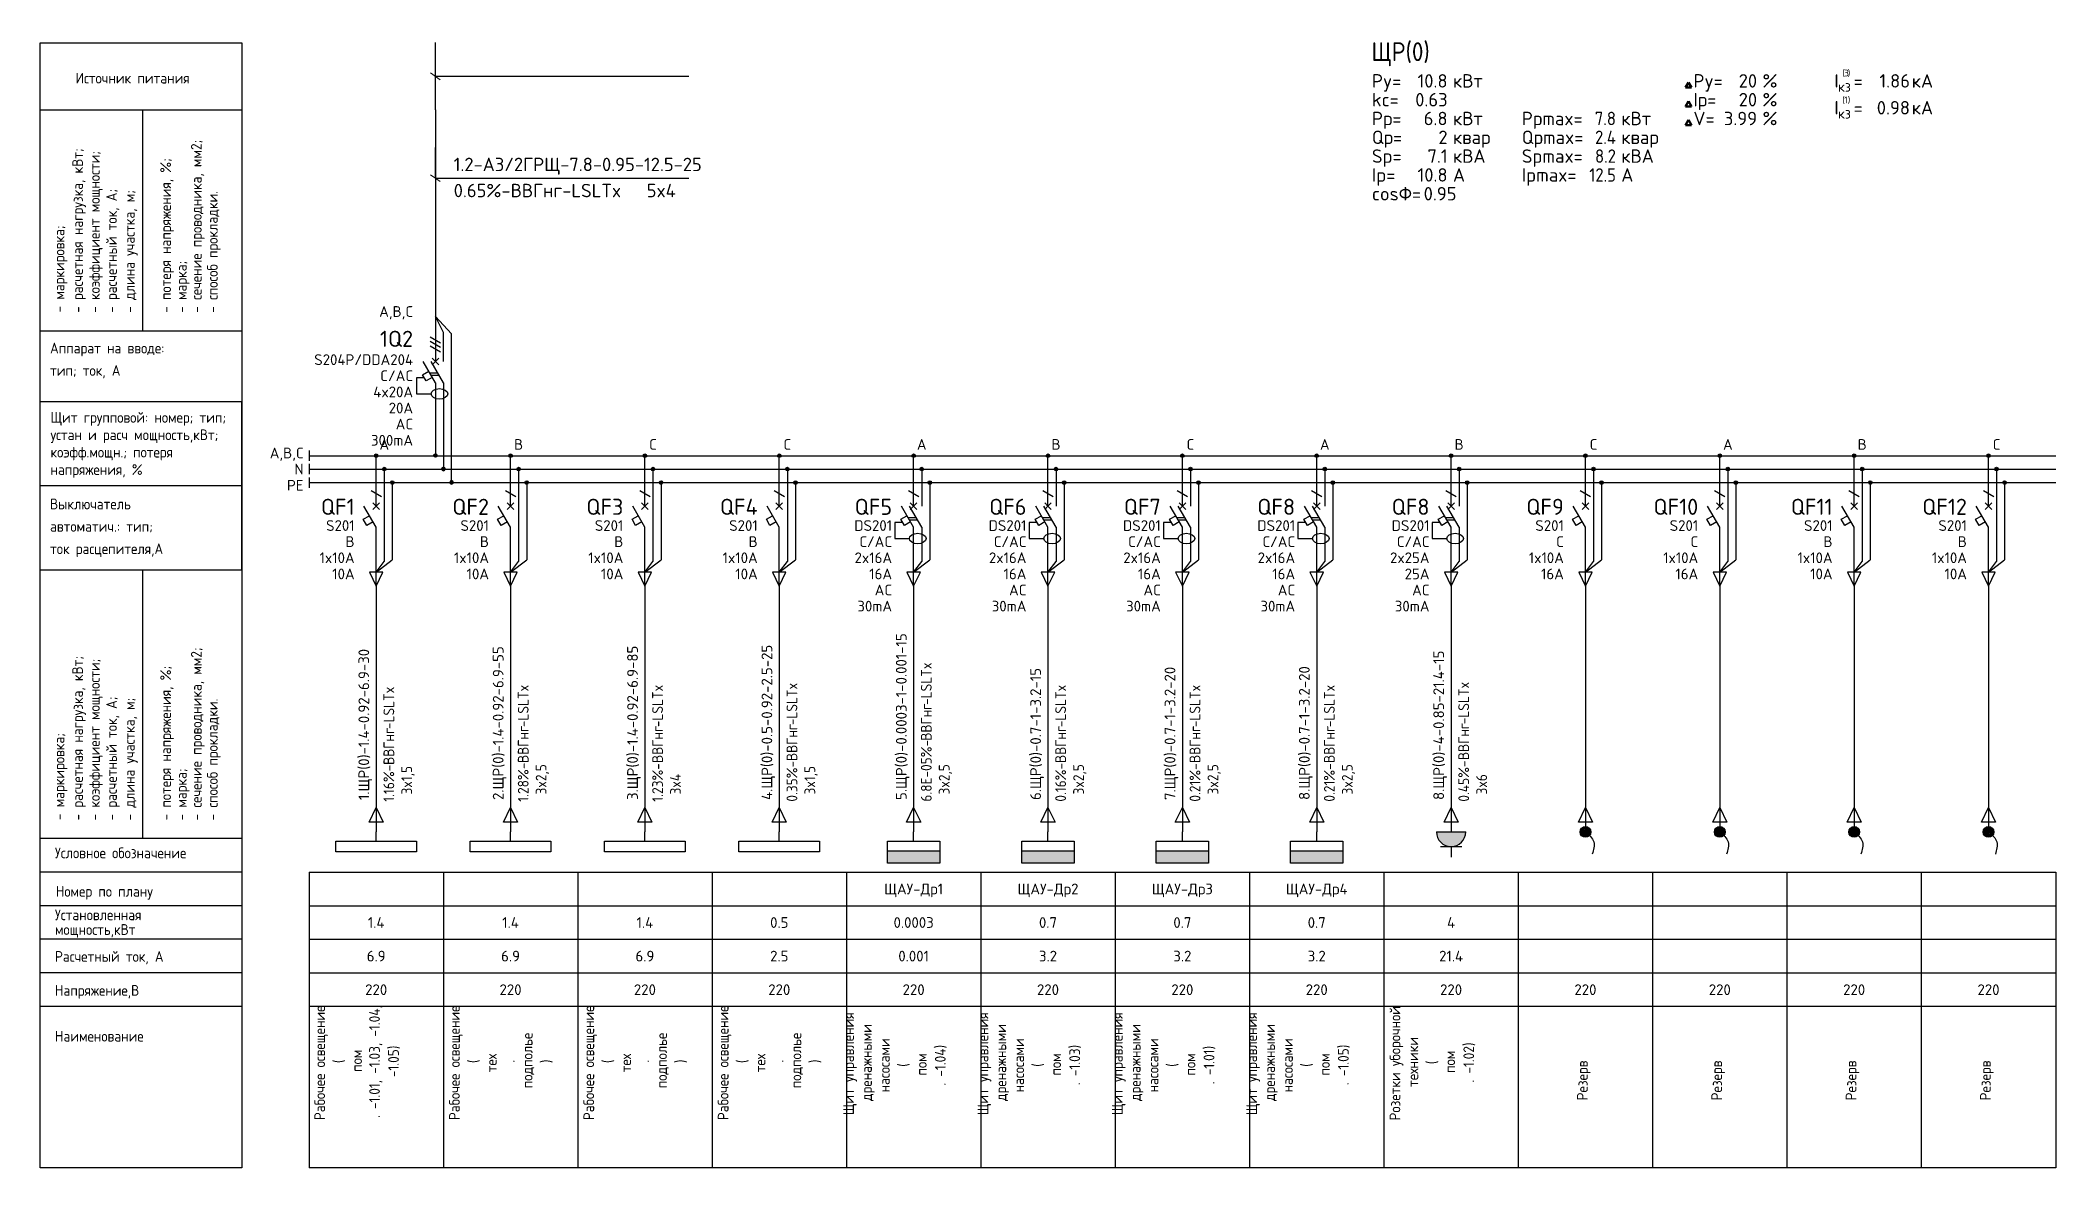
# Model space of a CAD drawing. Header units: millimetres. Extents: x -100 to 776, y -1250 to 875.
# Drawn here: x 0 to 375, y -250 to -40.2 of the extents above; entities that cross this region are included whole.
import ezdxf
from ezdxf.enums import TextEntityAlignment as Align

# ---------------------------------------------------------------- set-up
doc = ezdxf.new("R2010")
doc.units = ezdxf.units.MM
for name, color, linetype in [('Автомат защитный', 7, 'Continuous'), ('Принципиальная схема КТП -для ОДНОЛИНЕЙКИ', 7, 'Continuous'), ('ПРОВОДНИКИ', 7, 'Continuous'), ('ТЕРМОРЕЛЕ', 7, 'Continuous')]:
    doc.layers.add(name, color=color, linetype=linetype)
doc.layers.add('ЭС АВ', color=7, linetype='Continuous', lineweight=18)
doc.layers.add('ЭС рамка', color=7, linetype='Continuous', lineweight=18)
doc.styles.add('GOST A', font='isocpeur.ttf', dxfattribs={"width": 0.9})

# ---------------------------------------------------------------- blocks, each defined once
blk = doc.blocks.new('Table1')
at = {"lineweight": 30}
for p, q in [((37.5, 142.5), (0, 142.5)), ((37.5, 130), (37.5, 142.5)), ((37.5, 111.25), (37.5, 130)), ((37.5, 126.88), (0, 126.88)), ((0, 111.25), (0, 125.61)), ((0, 61.25), (0, 111.25)), ((0, 111.25), (37.5, 111.25)), ((37.5, 61.25), (0, 61.25)), ((37.5, 55), (0, 55)), ((37.5, 48.75), (0, 48.75)), ((37.5, 42.5), (0, 42.5)), ((37.5, 36.25), (0, 36.25)), ((37.5, 30), (0, 30))]:
    blk.add_line(p, q, dxfattribs=at)
at = {"layer": 'ЭС рамка', "lineweight": 30}
for p, q in [((0, 0), (0, 209.34)), ((0, 209.34), (37.5, 209.34)), ((37.5, 209.34), (37.5, 0)), ((0, 196.84), (37.5, 196.84)), ((19.09, 155.72), (19.09, 196.84)), ((0, 155.72), (37.5, 155.72)), ((19.09, 61.25), (19.09, 111.25)), ((37.5, 0), (0, 0))]:
    blk.add_line(p, q, dxfattribs=at)
at = {"layer": 'ЭС рамка', "style": 'GOST A', "width": 0.9}
for s, p in [('Источник питания', (6.55, 201.76)), ('Аппарат на вводе:', (1.81, 151.52)), ('тип; ток, А', (1.81, 147.36)), ('Щит групповой: номер; тип; ', (1.9, 138.63)), ('устан и расч мощность,кВт; ', (1.9, 135.39)), ('коэфф.мощн.; потеря ', (1.9, 132.16)), ('напряжения, %', (1.9, 128.92)), ('Выключатель', (1.81, 122.51)), ('автоматич.: тип;', (1.81, 118.35)), ('ток расцепителя,А', (1.81, 114.18)), ('Условное обозначение', (2.72, 57.58)), ('Номер по плану', (2.88, 50.43)), ('Установленная', (2.72, 46.05)), ('мощность,кВт', (2.72, 43.32)), ('Расчетный ток, А', (2.72, 38.31)), ('Напряжение,В', (2.72, 31.99)), ('Наименование', (2.72, 23.47))]:
    blk.add_text(s, height=2, dxfattribs=at).set_placement(p)
for s, p in [(' - расчетная нагрузка, кВт;', (7.93, 157.95)), (' - коэффициент мощности;', (11.07, 157.95)), (' - потеря напряжения, %%%;', (24.32, 157.95)), (' - сечение проводника, мм2;', (30.03, 157.95)), (' - расчетный ток, А;', (14.25, 157.95)), (' - длина участка, м;', (17.57, 157.95)), (' - способ прокладки.', (33.01, 157.95)), ('   - маркировка;', (4.5, 155.72)), (' - марка;', (27.23, 157.95)), (' - расчетная нагрузка, кВт;', (7.93, 63.48)), (' - коэффициент мощности;', (11.07, 63.48)), (' - сечение проводника, мм2;', (30.03, 63.48)), (' - потеря напряжения, %%%;', (24.32, 63.48)), (' - расчетный ток, А;', (14.25, 63.48)), (' - длина участка, м;', (17.57, 63.48)), (' - способ прокладки.', (33.01, 63.48)), ('   - маркировка;', (4.5, 61.25)), (' - марка;', (27.23, 63.48))]:
    blk.add_text(s, height=2, rotation=90, dxfattribs=at).set_placement(p)
blk = doc.blocks.new('Start')
at = {"layer": 'ЭС рамка', "color": 7, "linetype": 'Continuous', "lineweight": 30}
blk.add_line((0, 3.46), (0, 1.54), dxfattribs=at)
at = {"layer": 'ЭС рамка', "color": 5, "linetype": 'Continuous', "lineweight": 30}
blk.add_line((0, 0.96), (0, -0.96), dxfattribs=at)
at = {"layer": 'ЭС рамка', "color": 94, "linetype": 'Continuous', "lineweight": 30, "ltscale": 50}
blk.add_line((0, -1.54), (0, -3.46), dxfattribs=at)
at = {"style": 'GOST A'}
blk.add_attdef('PHASE', text='', height=2, dxfattribs=at).set_placement((-1, 3), align=Align.MIDDLE_RIGHT)
at = {"layer": 'ЭС рамка', "color": 7, "linetype": 'Continuous', "lineweight": 18, "style": 'GOST A'}
blk.add_text('N', height=2, dxfattribs=at).set_placement((-1, 0), align=Align.MIDDLE_RIGHT)
at = {"layer": 'ЭС рамка', "color": 7, "linetype": 'Continuous', "lineweight": 18, "ltscale": 50, "style": 'GOST A'}
blk.add_text('РЕ', height=2, dxfattribs=at).set_placement((-1, -3), align=Align.MIDDLE_RIGHT)
blk = doc.blocks.new('DBData')
at = {"lineweight": 50}
for p, q in [((56.09, 21), (56.65, 21.97)), ((56.09, 21), (57.21, 21)), ((57.21, 21), (56.65, 21.97)), ((56.09, 17.5), (56.65, 18.47)), ((56.09, 17.5), (57.21, 17.5)), ((57.21, 17.5), (56.65, 18.47)), ((56.09, 14), (56.65, 14.97)), ((56.09, 14), (57.21, 14)), ((57.21, 14), (56.65, 14.97))]:
    blk.add_line(p, q, dxfattribs=at)
at = {"style": 'GOST A'}
for s, height, p in [('Py=', 2.5, (-2.23, 21)), ('кВт', 2.5, (12.85, 21)), ('Py=', 2.5, (57.59, 21)), ('%%%', 2.5, (70.44, 21)), ('I', 2.5, (83.82, 21)), ('(', 1.25, (85.3, 23.08)), ('3', 1.25, (85.64, 23.08)), (')', 1.25, (86.31, 23.08)), ('кА', 2.5, (98.22, 21)), ('kc=', 2.5, (-2.23, 17.5)), ('Iр=', 2.5, (57.59, 17.5)), ('%%%', 2.5, (70.44, 17.5)), ('кз', 1.875, (84.49, 20.23)), ('(', 1.25, (85.3, 18.08)), ('1', 1.25, (85.64, 18.09)), (')', 1.25, (86.31, 18.08)), ('=', 2.5, (87.41, 21)), ('Pр=', 2.5, (-2.23, 14)), ('кВт', 2.5, (12.85, 14)), ('Pрmax=', 2.5, (25.66, 14)), ('кВт', 2.5, (44.17, 14)), ('V=', 2.5, (57.59, 14)), ('%%%', 2.5, (70.44, 14)), ('I', 2.5, (83.82, 16)), ('кз', 1.875, (84.49, 15.23)), ('=', 2.5, (87.41, 16)), ('кА', 2.5, (98.22, 16)), ('Qр=', 2.5, (-2.23, 10.5)), ('квар', 2.5, (12.85, 10.5)), ('Qрmax=', 2.5, (25.66, 10.5)), ('квар', 2.5, (44.17, 10.5)), ('Sp=', 2.5, (-2.23, 7)), ('кВА', 2.5, (12.85, 7)), ('Spmax=', 2.5, (25.66, 7)), ('кВА', 2.5, (44.17, 7)), ('Ip=', 2.5, (-2.23, 3.5)), ('А', 2.5, (12.85, 3.5)), ('Ipmax=', 2.5, (25.66, 3.5)), ('А', 2.5, (44.17, 3.5)), ('cosФ=', 2.5, (-2.23, 0))]:
    blk.add_text(s, height=height, dxfattribs=at).set_placement(p)
at = {"style": 'GOST A', "width": 0.9}
blk.add_attdef('DBNAME', (-2.32, 25.93), '', height=3.5, dxfattribs=at)
at = {"style": 'GOST A'}
for tag, p in [('INSTALLEDACTIVEPOWER', (11.85, 21)), ('DPY', (69.44, 21)), ('CURRENT3', (97.89, 21)), ('MAXFACTOR', (11.85, 17.5)), ('DIR', (69.44, 17.5)), ('RATEDACTIVEPOWER', (11.85, 14)), ('VOLTAGE', (69.44, 14)), ('CURRENT1', (97.89, 16)), ('RATEDREACTIVEPOWER', (11.85, 10.5)), ('RATEDFULLPOWER', (11.85, 7)), ('RATEDCURRENT', (11.85, 3.5))]:
    blk.add_attdef(tag, text='', height=2.5, dxfattribs=at).set_placement(p, align=Align.RIGHT)
at = {"lineweight": 0, "style": 'GOST A', "width": 0.9}
for tag, p in [('RATEDACTIVEPOWERMAX', (43.18, 14)), ('RATEDREACTIVEPOWERMAX', (43.18, 10.5)), ('RATEDFULLPOWERMAX', (43.18, 7)), ('RATEDCURRENTMAX', (43.18, 3.49))]:
    blk.add_attdef(tag, text='', height=2.5, dxfattribs=at).set_placement(p, align=Align.RIGHT)
at = {"style": 'GOST A'}
blk.add_attdef('POWERFACTOR', (7.4, 0), '', height=2.5, dxfattribs=at)
blk = doc.blocks.new('*U20')
h = blk.add_hatch(color=256)
h.dxf.hatch_style = 1
edge = h.paths.add_edge_path()
edge.add_ellipse((-1.49, 2.53), major_axis=(0, 0.333), ratio=1, start_angle=0, end_angle=360)
h = blk.add_hatch(color=256)
h.dxf.hatch_style = 1
edge = h.paths.add_edge_path()
edge.add_ellipse((0.01, 0.03), major_axis=(0, 0.333), ratio=1, start_angle=0, end_angle=360, ccw=False)
h = blk.add_hatch(color=256)
h.dxf.hatch_style = 1
edge = h.paths.add_edge_path()
edge.add_ellipse((1.52, -2.47), major_axis=(0, 0.333), ratio=1, start_angle=0, end_angle=360, ccw=False)
at = {"lineweight": 30}
for p, q in [((-1.49, 66.87), (-1.49, 79.37)), ((-1.49, 66.87), (-1.49, 28.43)), ((0.01, 20.02), (0.01, 25.4)), ((-2.56, 17.94), (-1.06, 17.94)), ((-2.29, 17.47), (-0.79, 17.47)), ((0.01, 16.08), (0.01, 0.36))]:
    blk.add_line(p, q, dxfattribs=at)
for p, q in [((-1.49, 73.12), (45.66, 73.12)), ((-1.49, 54.15), (-1.49, 59.87)), ((-1.49, 54.15), (45.66, 54.15))]:
    blk.add_line(p, q)
at = {"layer": 'Автомат защитный', "lineweight": 30}
for p, q in [((-2.44, 24.62), (-0.53, 23.51)), ((-2.44, 23.78), (-0.53, 22.68)), ((-2.44, 22.95), (-0.53, 21.84)), ((-1.49, 16.08), (-3.76, 20.02)), ((0.01, 16.08), (-2.26, 20.02)), ((-3.55, 16.99), (-5, 16.99)), ((-5, 16.99), (-5, 14)), ((-3.89, 17.57), (-2.73, 18.23)), ((-3.22, 16.41), (-3.89, 17.57)), ((-2.07, 17.08), (-3.22, 16.41)), ((-5, 14), (-2.29, 14))]:
    blk.add_line(p, q, dxfattribs=at)
at = {"layer": 'Автомат защитный', "lineweight": 30, "extrusion": (0, 0, -1)}
blk.add_ellipse((-0.74, 14), major_axis=(1.55, 0), ratio=0.633538, start_param=-1.570796, end_param=4.712389, dxfattribs=at)
at = {"layer": 'ТЕРМОРЕЛЕ', "lineweight": 30}
blk.add_line((1.51, -2.14), (1.51, 25.18), dxfattribs=at)
blk.add_ellipse((-1.49, 2.53), major_axis=(0, 0.333), ratio=1, start_param=-1.570796, end_param=4.712389, dxfattribs=at)
at = {"layer": 'ТЕРМОРЕЛЕ', "lineweight": 30, "extrusion": (0, 0, -1)}
for centre in [(0.01, 0.03), (1.52, -2.47)]:
    blk.add_ellipse(centre, major_axis=(0, 0.333), ratio=1, start_param=-1.570796, end_param=4.712389, dxfattribs=at)
at = {"layer": 'ЭС АВ', "color": 7, "linetype": 'Continuous', "lineweight": 18}
for p, q in [((-2.37, 73.76), (-0.6, 72.47)), ((-2.37, 54.79), (-0.6, 53.5))]:
    blk.add_line(p, q, dxfattribs=at)
at = {"layer": 'ЭС АВ', "color": 7, "linetype": 'Continuous', "lineweight": 30}
for p, q in [((-1.49, 28.43), (-1.49, 20.02)), ((0.01, 25.4), (-1.49, 28.43)), ((-1.49, 28.43), (1.51, 25.18)), ((-1.49, 20.66), (-1.49, 20.04)), ((-1.49, 16.08), (-1.49, 2.86))]:
    blk.add_line(p, q, dxfattribs=at)
at = {"layer": 'ЭС АВ', "color": 7, "lineweight": 30}
for q in [(-2.11, 20.65), (-2.11, 19.4), (-0.86, 20.65), (-0.86, 19.4)]:
    blk.add_line((-1.49, 20.02), q, dxfattribs=at)
at = {"style": 'GOST A'}
for tag, p in [('LINE_C', (2.08, 76.2)), ('LINE_A', (1.92, 56.7)), ('LINE_B', (1.92, 51.84))]:
    blk.add_attdef(tag, text='', height=2.5, dxfattribs=at).set_placement(p, align=Align.MIDDLE_LEFT)
at = {"layer": 'Автомат защитный', "style": 'GOST A'}
for tag, height, p in [('PHASE', 2, (-5.64, 29.33)), ('NUMBER', 3, (-5.64, 24.25)), ('SWITCHTYPE', 2, (-5.64, 20.37)), ('SWITCHNOMINALCURRENT', 2, (-5.64, 14.37)), ('SWITCHRELEASE', 2, (-5.64, 17.37)), ('SWITCHRELEASECURRENT', 2, (-5.64, 11.37)), ('RCDTYPE', 2, (-5.64, 8.37)), ('RCDSETPOINT', 2, (-5.64, 5.37))]:
    blk.add_attdef(tag, text='', height=height, dxfattribs=at).set_placement(p, align=Align.MIDDLE_RIGHT)
blk = doc.blocks.new('*U18')
h = blk.add_hatch(color=256)
h.dxf.hatch_style = 1
edge = h.paths.add_edge_path()
edge.add_ellipse((12.5, 132.5), major_axis=(0, 0.333), ratio=1, start_angle=0, end_angle=360)
h = blk.add_hatch(color=256)
h.dxf.hatch_style = 1
edge = h.paths.add_edge_path()
edge.add_ellipse((14, 130), major_axis=(0, 0.333), ratio=1, start_angle=0, end_angle=360)
h = blk.add_hatch(color=256)
h.dxf.hatch_style = 1
edge = h.paths.add_edge_path()
edge.add_ellipse((15.5, 127.5), major_axis=(0, 0.333), ratio=1, start_angle=0, end_angle=360)
at = {"lineweight": 30}
for p, q in [((14, 129.67), (14, 123.11)), ((15.5, 127.17), (15.5, 113.13)), ((14, 123.11), (14, 112.8)), ((0, 55), (25, 55)), ((0, 55), (0, 0)), ((25, 55), (25, 0)), ((0, 48.75), (25, 48.75)), ((0, 42.5), (25, 42.5)), ((0, 36.25), (25, 36.25))]:
    blk.add_line(p, q, dxfattribs=at)
at = {"layer": 'Автомат защитный', "lineweight": 30}
for p, q in [((12.5, 123.11), (12.5, 132.17)), ((11.54, 126.04), (13.46, 124.93)), ((10.1, 120.66), (11.26, 121.32)), ((10.77, 119.5), (10.1, 120.66)), ((12.5, 119.17), (10.22, 123.11)), ((11.92, 120.17), (10.77, 119.5)), ((12.5, 108.54), (12.5, 119.17))]:
    blk.add_line(p, q, dxfattribs=at)
blk.add_ellipse((12.5, 132.5), major_axis=(0, 0.333), ratio=1, start_param=-1.570796, end_param=4.712389, dxfattribs=at)
at = {"layer": 'Принципиальная схема КТП -для ОДНОЛИНЕЙКИ', "lineweight": 30}
for p, q in [((12.5, 108.54), (12.5, 99.73)), ((11.19, 64.32), (12.5, 67.06)), ((13.81, 64.32), (11.19, 64.32)), ((12.5, 67.06), (13.81, 64.32)), ((12.5, 64.32), (12.5, 62.5))]:
    blk.add_line(p, q, dxfattribs=at)
at = {"layer": 'ПРОВОДНИКИ', "lineweight": 30}
for p, q in [((12.5, 110.81), (15.5, 113.13)), ((12.5, 110.81), (14, 112.8)), ((13.75, 110.81), (11.25, 110.81)), ((11.25, 110.81), (12.5, 108.2)), ((12.5, 108.2), (13.75, 110.81)), ((11.19, 64.31), (12.5, 67.06)), ((13.81, 64.31), (11.19, 64.31)), ((12.5, 67.06), (13.81, 64.31))]:
    blk.add_line(p, q, dxfattribs=at)
at = {"layer": 'ПРОВОДНИКИ', "lineweight": 30, "ltscale": 100}
blk.add_line((12.5, 99.73), (12.5, 64.32), dxfattribs=at)
at = {"layer": 'ПРОВОДНИКИ', "color": 7, "linetype": 'Continuous', "lineweight": 30}
for centre in [(14, 130), (15.5, 127.5), (15.5, 127.5)]:
    blk.add_ellipse(centre, major_axis=(0, 0.333), ratio=1, start_param=-1.570796, end_param=4.712389, dxfattribs=at)
at = {"layer": 'ЭС АВ', "color": 7, "lineweight": 30}
for q in [(11.88, 123.74), (11.88, 122.49), (13.12, 123.74), (13.12, 122.49)]:
    blk.add_line((12.5, 123.11), q, dxfattribs=at)
at = {"layer": 'ЭС рамка', "color": 7, "linetype": 'Continuous', "lineweight": 30}
for p, q in [((0, 132.5), (12.17, 132.5)), ((12.83, 132.5), (25, 132.5))]:
    blk.add_line(p, q, dxfattribs=at)
at = {"layer": 'ЭС рамка', "color": 5, "linetype": 'Continuous', "lineweight": 30}
for p, q in [((0, 130), (13.67, 130)), ((14.33, 130), (25, 130))]:
    blk.add_line(p, q, dxfattribs=at)
at = {"layer": 'ЭС рамка', "color": 94, "linetype": 'Continuous', "lineweight": 30}
for p, q in [((0, 127.5), (15.17, 127.5)), ((15.83, 127.5), (25, 127.5))]:
    blk.add_line(p, q, dxfattribs=at)
at = {"layer": 'ЭС рамка', "lineweight": 30}
for p, q in [((25, 30), (0, 30)), ((25, 0), (0, 0))]:
    blk.add_line(p, q, dxfattribs=at)
at = {"style": 'GOST A'}
for tag, p in [('LABEL', (12.5, 51.88)), ('INSTALLEDPOWER', (12.5, 45.63)), ('CURRENT', (12.5, 39.37)), ('VOLTAGE', (12.5, 33.13))]:
    blk.add_attdef(tag, text='', height=2, dxfattribs=at).set_placement(p, align=Align.MIDDLE_CENTER)
blk.add_attdef('TEXT', text='', height=2, rotation=90, dxfattribs=at).set_placement((12.5, 15), align=Align.MIDDLE_CENTER)
at = {"layer": 'Автомат защитный', "style": 'GOST A'}
blk.add_attdef('PHASE', text='', height=2, dxfattribs=at).set_placement((14, 134.59), align=Align.MIDDLE_CENTER)
for tag, height, p in [('NUMBER', 3, (8.49, 122.99)), ('SWITCHTYPE', 2, (8.49, 119.5)), ('SWITCHRELEASE', 2, (8.49, 116.5)), ('SWITCHNOMINALCURRENT', 2, (8.49, 113.5)), ('SWITCHRELEASECURRENT', 2, (8.49, 110.5)), ('RCDSETPOINT', 2, (8.49, 104.5)), ('RCDTYPE', 2, (8.49, 107.5))]:
    blk.add_attdef(tag, text='', height=height, dxfattribs=at).set_placement(p, align=Align.MIDDLE_RIGHT)
blk.add_attdef('LINE_A', text='', height=2, rotation=90, dxfattribs=at).set_placement((10.19, 68.43), align=Align.MIDDLE_LEFT)
blk.add_attdef('LINE_B', text='', height=2, rotation=90, dxfattribs=at).set_placement((13.85, 68.43), align=Align.TOP_LEFT)
blk = doc.blocks.new('*U21')
at = {"linetype": 'ByBlock', "lineweight": 30}
blk.add_line((0, -1.75), (0, 0), dxfattribs=at)
at = {"lineweight": 30}
blk.add_lwpolyline([(-7.5, -1.75), (7.5, -1.75), (7.5, -3.75), (-7.5, -3.75)], close=True, dxfattribs=at)
blk = doc.blocks.new('*U23')
h = blk.add_hatch(color=256)
h.dxf.hatch_style = 1
edge = h.paths.add_edge_path()
edge.add_ellipse((12.5, 132.5), major_axis=(0, 0.333), ratio=1, start_angle=0, end_angle=360)
h = blk.add_hatch(color=256)
h.dxf.hatch_style = 1
edge = h.paths.add_edge_path()
edge.add_ellipse((14, 130), major_axis=(0, 0.333), ratio=1, start_angle=0, end_angle=360)
h = blk.add_hatch(color=256)
h.dxf.hatch_style = 1
edge = h.paths.add_edge_path()
edge.add_ellipse((15.5, 127.5), major_axis=(0, 0.333), ratio=1, start_angle=0, end_angle=360)
at = {"lineweight": 30}
for p, q in [((14, 129.67), (14, 123.11)), ((15.5, 127.17), (15.5, 113.13)), ((11.44, 121), (12.94, 121)), ((11.68, 120.58), (13.18, 120.58)), ((14, 119.17), (14, 112.8)), ((0, 55), (25, 55)), ((0, 55), (0, 0)), ((25, 55), (25, 0)), ((0, 48.75), (25, 48.75)), ((0, 42.5), (25, 42.5)), ((0, 36.25), (25, 36.25))]:
    blk.add_line(p, q, dxfattribs=at)
at = {"layer": 'Автомат защитный', "lineweight": 30}
for p, q in [((12.5, 123.11), (12.5, 132.17)), ((11.54, 126.04), (13.46, 124.93)), ((10.43, 120.08), (8.99, 120.08)), ((8.99, 120.08), (8.99, 117.08)), ((10.1, 120.66), (11.26, 121.32)), ((10.77, 119.5), (10.1, 120.66)), ((12.5, 119.17), (10.22, 123.11)), ((11.92, 120.17), (10.77, 119.5)), ((14, 119.17), (11.72, 123.11)), ((8.99, 117.08), (11.7, 117.08)), ((12.5, 108.54), (12.5, 119.17))]:
    blk.add_line(p, q, dxfattribs=at)
blk.add_ellipse((12.5, 132.5), major_axis=(0, 0.333), ratio=1, start_param=-1.570796, end_param=4.712389, dxfattribs=at)
at = {"layer": 'Автомат защитный', "lineweight": 30, "extrusion": (0, 0, -1)}
blk.add_ellipse((13.25, 117.08), major_axis=(1.55, 0), ratio=0.633538, start_param=-1.570796, end_param=4.712389, dxfattribs=at)
at = {"layer": 'Принципиальная схема КТП -для ОДНОЛИНЕЙКИ', "lineweight": 30}
for p, q in [((12.5, 108.54), (12.5, 99.73)), ((11.19, 64.32), (12.5, 67.06)), ((13.81, 64.32), (11.19, 64.32)), ((12.5, 67.06), (13.81, 64.32)), ((12.5, 64.32), (12.5, 62.5))]:
    blk.add_line(p, q, dxfattribs=at)
at = {"layer": 'ПРОВОДНИКИ', "lineweight": 30}
for p, q in [((12.5, 110.81), (15.5, 113.13)), ((12.5, 110.81), (14, 112.8)), ((13.75, 110.81), (11.25, 110.81)), ((11.25, 110.81), (12.5, 108.2)), ((12.5, 108.2), (13.75, 110.81)), ((11.19, 64.31), (12.5, 67.06)), ((13.81, 64.31), (11.19, 64.31)), ((12.5, 67.06), (13.81, 64.31))]:
    blk.add_line(p, q, dxfattribs=at)
at = {"layer": 'ПРОВОДНИКИ', "lineweight": 30, "ltscale": 100}
blk.add_line((12.5, 99.73), (12.5, 64.32), dxfattribs=at)
at = {"layer": 'ПРОВОДНИКИ', "color": 7, "linetype": 'Continuous', "lineweight": 30}
for centre in [(14, 130), (15.5, 127.5), (15.5, 127.5)]:
    blk.add_ellipse(centre, major_axis=(0, 0.333), ratio=1, start_param=-1.570796, end_param=4.712389, dxfattribs=at)
at = {"layer": 'ЭС АВ', "color": 7, "lineweight": 30}
for q in [(11.88, 123.74), (11.88, 122.49), (13.12, 123.74), (13.12, 122.49)]:
    blk.add_line((12.5, 123.11), q, dxfattribs=at)
at = {"layer": 'ЭС рамка', "color": 7, "linetype": 'Continuous', "lineweight": 30}
for p, q in [((0, 132.5), (12.17, 132.5)), ((12.83, 132.5), (25, 132.5))]:
    blk.add_line(p, q, dxfattribs=at)
at = {"layer": 'ЭС рамка', "color": 5, "linetype": 'Continuous', "lineweight": 30}
for p, q in [((0, 130), (13.67, 130)), ((14.33, 130), (25, 130))]:
    blk.add_line(p, q, dxfattribs=at)
at = {"layer": 'ЭС рамка', "color": 94, "linetype": 'Continuous', "lineweight": 30}
for p, q in [((0, 127.5), (15.17, 127.5)), ((15.83, 127.5), (25, 127.5))]:
    blk.add_line(p, q, dxfattribs=at)
at = {"layer": 'ЭС рамка', "lineweight": 30}
for p, q in [((25, 30), (0, 30)), ((25, 0), (0, 0))]:
    blk.add_line(p, q, dxfattribs=at)
at = {"style": 'GOST A'}
for tag, p in [('LABEL', (12.5, 51.88)), ('INSTALLEDPOWER', (12.5, 45.63)), ('CURRENT', (12.5, 39.37)), ('VOLTAGE', (12.5, 33.13))]:
    blk.add_attdef(tag, text='', height=2, dxfattribs=at).set_placement(p, align=Align.MIDDLE_CENTER)
blk.add_attdef('TEXT', text='', height=2, rotation=90, dxfattribs=at).set_placement((12.5, 15), align=Align.MIDDLE_CENTER)
at = {"layer": 'Автомат защитный', "style": 'GOST A'}
blk.add_attdef('PHASE', text='', height=2, dxfattribs=at).set_placement((14, 134.59), align=Align.MIDDLE_CENTER)
for tag, height, p in [('NUMBER', 3, (8.49, 122.99)), ('SWITCHTYPE', 2, (8.49, 119.5)), ('SWITCHRELEASE', 2, (8.49, 116.5)), ('SWITCHNOMINALCURRENT', 2, (8.49, 113.5)), ('SWITCHRELEASECURRENT', 2, (8.49, 110.5)), ('RCDSETPOINT', 2, (8.49, 104.5)), ('RCDTYPE', 2, (8.49, 107.5))]:
    blk.add_attdef(tag, text='', height=height, dxfattribs=at).set_placement(p, align=Align.MIDDLE_RIGHT)
blk.add_attdef('LINE_A', text='', height=2, rotation=90, dxfattribs=at).set_placement((10.19, 68.43), align=Align.MIDDLE_LEFT)
blk.add_attdef('LINE_B', text='', height=2, rotation=90, dxfattribs=at).set_placement((13.85, 68.43), align=Align.TOP_LEFT)
blk = doc.blocks.new('*U15')
h = blk.add_hatch(color=256)
h.dxf.hatch_style = 1
h.paths.add_polyline_path([(-4.86, -3.51), (-4.86, -5.83), (4.86, -5.83), (4.86, -3.51)])
at = {"linetype": 'ByBlock', "lineweight": 30}
blk.add_line((0, -1.75), (0, 0), dxfattribs=at)
at = {"lineweight": 30}
blk.add_line((-4.86, -3.51), (4.86, -3.51), dxfattribs=at)
at = {"linetype": 'ByBlock', "lineweight": 30}
blk.add_lwpolyline([(-4.86, -1.75), (4.86, -1.75), (4.86, -5.83), (-4.86, -5.83)], close=True, dxfattribs=at)
blk = doc.blocks.new('*U24')
at = {"linetype": 'ByBlock', "lineweight": 30, "ltscale": 0.01}
h = blk.add_hatch(color=256, dxfattribs=at)
h.dxf.hatch_style = 1
h.paths.add_polyline_path([(2.72, -0.02), (-2.73, -0.02, 1)])
at = {"linetype": 'ByBlock', "lineweight": 30}
blk.add_line((-2.73, -0.02), (2.72, -0.02), dxfattribs=at)
at = {"linetype": 'ByBlock', "lineweight": 30, "ltscale": 200}
for p, q in [((-1.98, -2.75), (0, -2.75)), ((0, -2.75), (0, -4.73)), ((0, -2.75), (1.98, -2.75))]:
    blk.add_line(p, q, dxfattribs=at)
blk.add_arc((0, -0.02), 2.72, 180, 0, dxfattribs=at)
blk = doc.blocks.new('*U22')
at = {"linetype": 'ByBlock', "lineweight": 30}
h = blk.add_hatch(color=256, dxfattribs=at)
h.paths.add_polyline_path([(-0.4, 0.9, -0.414214), (0.92, 0.37), (0, -0.02)])
h.paths.add_polyline_path([(0.92, 0.37, -0.101228), (1, -0.02, -0.30039), (0.39, -0.94), (0, -0.02)])
h.paths.add_polyline_path([(-0.4, 0.9), (0.39, -0.94, -0.538), (-1, -0.02, -0.30039)])
blk.add_circle((0, -0.02), 1, dxfattribs=at)
blk.add_spline([(0, 0), (1.55, -1.88), (1.27, -4.16)], degree=3, dxfattribs=at)

msp = doc.modelspace()

# ---------------------------------------------------------------- block references
at = {"lineweight": 0}
for name, p in [('Table1', (0, -250)), ('*U21', (62.5, -187.5)), ('*U21', (87.5, -187.5)), ('*U21', (112.5, -187.5)), ('*U21', (137.5, -187.5)), ('*U15', (162.5, -187.5)), ('*U15', (187.5, -187.5)), ('*U15', (212.5, -187.5)), ('*U15', (237.5, -187.5)), ('*U22', (287.5, -187.5)), ('*U22', (312.5, -187.5)), ('*U22', (337.5, -187.5)), ('*U22', (362.5, -187.5)), ('*U24', (262.5, -187.5))]:
    msp.add_blockref(name, p, dxfattribs=at)
for name, p, values in [('*U20', (75, -120), {'PHASE': 'A,B,C', 'NUMBER': '1Q2', 'SWITCHTYPE': 'S204P/DDA204', 'SWITCHRELEASE': 'C/AC', 'SWITCHNOMINALCURRENT': '4x20А', 'SWITCHRELEASECURRENT': '20А', 'RCDSETPOINT': '300mA', 'RCDTYPE': 'AC', 'LINE_B': '0.65%-ВВГнг-LSLTx ^J 5x4', 'LINE_A': '1.2-А3/2ГРЩ-7.8-0.95-12.5-25'}), ('DBData', (250, -70), {'INSTALLEDACTIVEPOWER': '10.8', 'MAXFACTOR': '0.63', 'RATEDACTIVEPOWER': '6.8', 'RATEDREACTIVEPOWER': '2', 'RATEDFULLPOWER': '7.1', 'RATEDCURRENT': '10.8', 'POWERFACTOR': '0.95', 'CURRENT1': '0.98', 'CURRENT3': '1.86', 'DIR': '20', 'VOLTAGE': '3.99', 'DPY': '20', 'DBNAME': 'ЩР(0)', 'RATEDREACTIVEPOWERMAX': '2.4', 'RATEDACTIVEPOWERMAX': '7.8', 'RATEDFULLPOWERMAX': '8.2', 'RATEDCURRENTMAX': '12.5'}), ('Start', (50, -120), {'PHASE': 'A,B,C'})]:
    msp.add_blockref(name, p, dxfattribs=at).add_auto_attribs(values)
ref = msp.add_blockref('*U18', (50, -250), dxfattribs=at)
ref.add_attrib('INSTALLEDPOWER', '1.4', dxfattribs={"height": 2, "style": 'GOST A'}).set_placement((62.5, -204.375), align=Align.MIDDLE_CENTER)
ref.add_attrib('CURRENT', '6.9', dxfattribs={"height": 2, "style": 'GOST A'}).set_placement((62.5, -210.625), align=Align.MIDDLE_CENTER)
ref.add_attrib('VOLTAGE', '220', dxfattribs={"height": 2, "style": 'GOST A'}).set_placement((62.5, -216.875), align=Align.MIDDLE_CENTER)
ref.add_attrib('LINE_A', '1.ЩР(0)-1.4-0.92-6.9-30', dxfattribs={"layer": 'Автомат защитный', "height": 2, "rotation": 90, "style": 'GOST A'}).set_placement((60.194, -181.572), align=Align.MIDDLE_LEFT)
ref.add_attrib('LINE_B_001', '1.16%%%-', (65.852, -181.882), dxfattribs={"layer": 'Автомат защитный', "height": 2, "rotation": 90, "style": 'GOST A', "width": 0.9})
ref.add_attrib('PHASE', 'A', dxfattribs={"layer": 'Автомат защитный', "height": 2, "style": 'GOST A'}).set_placement((64, -115.409), align=Align.MIDDLE_CENTER)
ref.add_attrib('NUMBER', 'QF1', dxfattribs={"layer": 'Автомат защитный', "height": 3, "style": 'GOST A'}).set_placement((58.489, -127.013), align=Align.MIDDLE_RIGHT)
ref.add_attrib('SWITCHTYPE', 'S201', dxfattribs={"layer": 'Автомат защитный', "height": 2, "style": 'GOST A'}).set_placement((58.489, -130.5), align=Align.MIDDLE_RIGHT)
ref.add_attrib('SWITCHRELEASE', 'B', dxfattribs={"layer": 'Автомат защитный', "height": 2, "style": 'GOST A'}).set_placement((58.489, -133.5), align=Align.MIDDLE_RIGHT)
ref.add_attrib('SWITCHNOMINALCURRENT', '1x10А', dxfattribs={"layer": 'Автомат защитный', "height": 2, "style": 'GOST A'}).set_placement((58.489, -136.5), align=Align.MIDDLE_RIGHT)
ref.add_attrib('SWITCHRELEASECURRENT', '10А', dxfattribs={"layer": 'Автомат защитный', "height": 2, "style": 'GOST A'}).set_placement((58.489, -139.5), align=Align.MIDDLE_RIGHT)
ref.add_attrib('TEXT_001', 'Рабочее освещение', (52.986, -241.159), dxfattribs={"height": 2, "rotation": 90, "style": 'GOST A', "width": 0.9})
ref.add_attrib('LINE_B_002', 'ВВГнг', (65.852, -175.042), dxfattribs={"layer": 'Автомат защитный', "height": 2, "rotation": 90, "style": 'GOST A', "width": 0.9})
ref.add_attrib('LINE_B_003', '-LSLTx', (65.852, -168.382), dxfattribs={"layer": 'Автомат защитный', "height": 2, "rotation": 90, "style": 'GOST A', "width": 0.9})
ref.add_attrib('LINE_B_004', ' 3x1,5', (69.185, -181.702), dxfattribs={"layer": 'Автомат защитный', "height": 2, "rotation": 90, "style": 'GOST A', "width": 0.9})
ref.add_attrib('TEXT_002', '(', (56.52, -230.539), dxfattribs={"height": 2, "rotation": 90, "style": 'GOST A', "width": 0.9})
ref.add_attrib('TEXT_003', 'пом', (59.853, -232.159), dxfattribs={"height": 2, "rotation": 90, "style": 'GOST A', "width": 0.9})
ref.add_attrib('TEXT_004', '. -1.01, -1.03, -1.04,', (63.186, -240.754), dxfattribs={"height": 2, "rotation": 90, "style": 'GOST A', "width": 0.9})
ref.add_attrib('TEXT_005', '-1.05)', (66.72, -233.149), dxfattribs={"height": 2, "rotation": 90, "style": 'GOST A', "width": 0.9})
ref = msp.add_blockref('*U18', (75, -250), dxfattribs=at)
ref.add_attrib('INSTALLEDPOWER', '1.4', dxfattribs={"height": 2, "style": 'GOST A'}).set_placement((87.5, -204.375), align=Align.MIDDLE_CENTER)
ref.add_attrib('CURRENT', '6.9', dxfattribs={"height": 2, "style": 'GOST A'}).set_placement((87.5, -210.625), align=Align.MIDDLE_CENTER)
ref.add_attrib('VOLTAGE', '220', dxfattribs={"height": 2, "style": 'GOST A'}).set_placement((87.5, -216.875), align=Align.MIDDLE_CENTER)
ref.add_attrib('LINE_A', '2.ЩР(0)-1.4-0.92-6.9-55', dxfattribs={"layer": 'Автомат защитный', "height": 2, "rotation": 90, "style": 'GOST A'}).set_placement((85.194, -181.572), align=Align.MIDDLE_LEFT)
ref.add_attrib('LINE_B_001', '1.28%%%-', (90.852, -181.882), dxfattribs={"layer": 'Автомат защитный', "height": 2, "rotation": 90, "style": 'GOST A', "width": 0.9})
ref.add_attrib('PHASE', 'B', dxfattribs={"layer": 'Автомат защитный', "height": 2, "style": 'GOST A'}).set_placement((89, -115.409), align=Align.MIDDLE_CENTER)
ref.add_attrib('NUMBER', 'QF2', dxfattribs={"layer": 'Автомат защитный', "height": 3, "style": 'GOST A'}).set_placement((83.489, -127.013), align=Align.MIDDLE_RIGHT)
ref.add_attrib('SWITCHTYPE', 'S201', dxfattribs={"layer": 'Автомат защитный', "height": 2, "style": 'GOST A'}).set_placement((83.489, -130.5), align=Align.MIDDLE_RIGHT)
ref.add_attrib('SWITCHRELEASE', 'B', dxfattribs={"layer": 'Автомат защитный', "height": 2, "style": 'GOST A'}).set_placement((83.489, -133.5), align=Align.MIDDLE_RIGHT)
ref.add_attrib('SWITCHNOMINALCURRENT', '1x10А', dxfattribs={"layer": 'Автомат защитный', "height": 2, "style": 'GOST A'}).set_placement((83.489, -136.5), align=Align.MIDDLE_RIGHT)
ref.add_attrib('SWITCHRELEASECURRENT', '10А', dxfattribs={"layer": 'Автомат защитный', "height": 2, "style": 'GOST A'}).set_placement((83.489, -139.5), align=Align.MIDDLE_RIGHT)
ref.add_attrib('TEXT_001', 'Рабочее освещение', (78.058, -241.159), dxfattribs={"height": 2, "rotation": 90, "style": 'GOST A', "width": 0.9})
ref.add_attrib('LINE_B_002', 'ВВГнг', (90.852, -174.682), dxfattribs={"layer": 'Автомат защитный', "height": 2, "rotation": 90, "style": 'GOST A', "width": 0.9})
ref.add_attrib('LINE_B_003', '-LSLTx', (90.852, -168.022), dxfattribs={"layer": 'Автомат защитный', "height": 2, "rotation": 90, "style": 'GOST A', "width": 0.9})
ref.add_attrib('LINE_B_004', ' 3x2,5', (94.185, -181.702), dxfattribs={"layer": 'Автомат защитный', "height": 2, "rotation": 90, "style": 'GOST A', "width": 0.9})
ref.add_attrib('TEXT_002', '(', (81.591, -230.539), dxfattribs={"height": 2, "rotation": 90, "style": 'GOST A', "width": 0.9})
ref.add_attrib('TEXT_003', 'тех', (84.925, -232.249), dxfattribs={"height": 2, "rotation": 90, "style": 'GOST A', "width": 0.9})
ref.add_attrib('TEXT_004', '.', (88.258, -230.449), dxfattribs={"height": 2, "rotation": 90, "style": 'GOST A', "width": 0.9})
ref.add_attrib('TEXT_005', 'подполье', (91.591, -235.219), dxfattribs={"height": 2, "rotation": 90, "style": 'GOST A', "width": 0.9})
ref.add_attrib('TEXT_006', ')', (95.125, -230.539), dxfattribs={"height": 2, "rotation": 90, "style": 'GOST A', "width": 0.9})
ref = msp.add_blockref('*U18', (100, -250), dxfattribs=at)
ref.add_attrib('INSTALLEDPOWER', '1.4', dxfattribs={"height": 2, "style": 'GOST A'}).set_placement((112.5, -204.375), align=Align.MIDDLE_CENTER)
ref.add_attrib('CURRENT', '6.9', dxfattribs={"height": 2, "style": 'GOST A'}).set_placement((112.5, -210.625), align=Align.MIDDLE_CENTER)
ref.add_attrib('VOLTAGE', '220', dxfattribs={"height": 2, "style": 'GOST A'}).set_placement((112.5, -216.875), align=Align.MIDDLE_CENTER)
ref.add_attrib('LINE_A', '3.ЩР(0)-1.4-0.92-6.9-85', dxfattribs={"layer": 'Автомат защитный', "height": 2, "rotation": 90, "style": 'GOST A'}).set_placement((110.194, -181.572), align=Align.MIDDLE_LEFT)
ref.add_attrib('LINE_B_001', '1.23%%%-', (115.852, -181.882), dxfattribs={"layer": 'Автомат защитный', "height": 2, "rotation": 90, "style": 'GOST A', "width": 0.9})
ref.add_attrib('PHASE', 'C', dxfattribs={"layer": 'Автомат защитный', "height": 2, "style": 'GOST A'}).set_placement((114, -115.409), align=Align.MIDDLE_CENTER)
ref.add_attrib('NUMBER', 'QF3', dxfattribs={"layer": 'Автомат защитный', "height": 3, "style": 'GOST A'}).set_placement((108.489, -127.013), align=Align.MIDDLE_RIGHT)
ref.add_attrib('SWITCHTYPE', 'S201', dxfattribs={"layer": 'Автомат защитный', "height": 2, "style": 'GOST A'}).set_placement((108.489, -130.5), align=Align.MIDDLE_RIGHT)
ref.add_attrib('SWITCHRELEASE', 'B', dxfattribs={"layer": 'Автомат защитный', "height": 2, "style": 'GOST A'}).set_placement((108.489, -133.5), align=Align.MIDDLE_RIGHT)
ref.add_attrib('SWITCHNOMINALCURRENT', '1x10А', dxfattribs={"layer": 'Автомат защитный', "height": 2, "style": 'GOST A'}).set_placement((108.489, -136.5), align=Align.MIDDLE_RIGHT)
ref.add_attrib('SWITCHRELEASECURRENT', '10А', dxfattribs={"layer": 'Автомат защитный', "height": 2, "style": 'GOST A'}).set_placement((108.489, -139.5), align=Align.MIDDLE_RIGHT)
ref.add_attrib('TEXT_001', 'Рабочее освещение', (103.058, -241.159), dxfattribs={"height": 2, "rotation": 90, "style": 'GOST A', "width": 0.9})
ref.add_attrib('LINE_B_002', 'ВВГнг', (115.852, -174.682), dxfattribs={"layer": 'Автомат защитный', "height": 2, "rotation": 90, "style": 'GOST A', "width": 0.9})
ref.add_attrib('LINE_B_003', '-LSLTx', (115.852, -168.022), dxfattribs={"layer": 'Автомат защитный', "height": 2, "rotation": 90, "style": 'GOST A', "width": 0.9})
ref.add_attrib('LINE_B_004', ' 3x4', (119.185, -181.702), dxfattribs={"layer": 'Автомат защитный', "height": 2, "rotation": 90, "style": 'GOST A', "width": 0.9})
ref.add_attrib('TEXT_002', '(', (106.591, -230.539), dxfattribs={"height": 2, "rotation": 90, "style": 'GOST A', "width": 0.9})
ref.add_attrib('TEXT_003', 'тех', (109.925, -232.249), dxfattribs={"height": 2, "rotation": 90, "style": 'GOST A', "width": 0.9})
ref.add_attrib('TEXT_004', '.', (113.258, -230.449), dxfattribs={"height": 2, "rotation": 90, "style": 'GOST A', "width": 0.9})
ref.add_attrib('TEXT_005', 'подполье', (116.591, -235.219), dxfattribs={"height": 2, "rotation": 90, "style": 'GOST A', "width": 0.9})
ref.add_attrib('TEXT_006', ')', (120.125, -230.539), dxfattribs={"height": 2, "rotation": 90, "style": 'GOST A', "width": 0.9})
ref = msp.add_blockref('*U18', (125, -250), dxfattribs=at)
ref.add_attrib('INSTALLEDPOWER', '0.5', dxfattribs={"height": 2, "style": 'GOST A'}).set_placement((137.5, -204.375), align=Align.MIDDLE_CENTER)
ref.add_attrib('CURRENT', '2.5', dxfattribs={"height": 2, "style": 'GOST A'}).set_placement((137.5, -210.625), align=Align.MIDDLE_CENTER)
ref.add_attrib('VOLTAGE', '220', dxfattribs={"height": 2, "style": 'GOST A'}).set_placement((137.5, -216.875), align=Align.MIDDLE_CENTER)
ref.add_attrib('LINE_A', '4.ЩР(0)-0.5-0.92-2.5-25', dxfattribs={"layer": 'Автомат защитный', "height": 2, "rotation": 90, "style": 'GOST A'}).set_placement((135.194, -181.572), align=Align.MIDDLE_LEFT)
ref.add_attrib('LINE_B_001', '0.35%%%-', (140.852, -181.881), dxfattribs={"layer": 'Автомат защитный', "height": 2, "rotation": 90, "style": 'GOST A', "width": 0.9})
ref.add_attrib('PHASE', 'C', dxfattribs={"layer": 'Автомат защитный', "height": 2, "style": 'GOST A'}).set_placement((139, -115.409), align=Align.MIDDLE_CENTER)
ref.add_attrib('NUMBER', 'QF4', dxfattribs={"layer": 'Автомат защитный', "height": 3, "style": 'GOST A'}).set_placement((133.489, -127.013), align=Align.MIDDLE_RIGHT)
ref.add_attrib('SWITCHTYPE', 'S201', dxfattribs={"layer": 'Автомат защитный', "height": 2, "style": 'GOST A'}).set_placement((133.489, -130.5), align=Align.MIDDLE_RIGHT)
ref.add_attrib('SWITCHRELEASE', 'B', dxfattribs={"layer": 'Автомат защитный', "height": 2, "style": 'GOST A'}).set_placement((133.489, -133.5), align=Align.MIDDLE_RIGHT)
ref.add_attrib('SWITCHNOMINALCURRENT', '1x10А', dxfattribs={"layer": 'Автомат защитный', "height": 2, "style": 'GOST A'}).set_placement((133.489, -136.5), align=Align.MIDDLE_RIGHT)
ref.add_attrib('SWITCHRELEASECURRENT', '10А', dxfattribs={"layer": 'Автомат защитный', "height": 2, "style": 'GOST A'}).set_placement((133.489, -139.5), align=Align.MIDDLE_RIGHT)
ref.add_attrib('TEXT_001', 'Рабочее освещение', (128.058, -241.159), dxfattribs={"height": 2, "rotation": 90, "style": 'GOST A', "width": 0.9})
ref.add_attrib('LINE_B_002', 'ВВГнг', (140.852, -174.321), dxfattribs={"layer": 'Автомат защитный', "height": 2, "rotation": 90, "style": 'GOST A', "width": 0.9})
ref.add_attrib('LINE_B_003', '-LSLTx', (140.852, -167.661), dxfattribs={"layer": 'Автомат защитный', "height": 2, "rotation": 90, "style": 'GOST A', "width": 0.9})
ref.add_attrib('LINE_B_004', ' 3x1,5', (144.185, -181.701), dxfattribs={"layer": 'Автомат защитный', "height": 2, "rotation": 90, "style": 'GOST A', "width": 0.9})
ref.add_attrib('TEXT_002', '(', (131.591, -230.539), dxfattribs={"height": 2, "rotation": 90, "style": 'GOST A', "width": 0.9})
ref.add_attrib('TEXT_003', 'тех', (134.925, -232.249), dxfattribs={"height": 2, "rotation": 90, "style": 'GOST A', "width": 0.9})
ref.add_attrib('TEXT_004', '.', (138.258, -230.449), dxfattribs={"height": 2, "rotation": 90, "style": 'GOST A', "width": 0.9})
ref.add_attrib('TEXT_005', 'подполье', (141.591, -235.219), dxfattribs={"height": 2, "rotation": 90, "style": 'GOST A', "width": 0.9})
ref.add_attrib('TEXT_006', ')', (145.125, -230.539), dxfattribs={"height": 2, "rotation": 90, "style": 'GOST A', "width": 0.9})
ref = msp.add_blockref('*U23', (150, -250), dxfattribs=at)
ref.add_attrib('LABEL', 'ЩАУ-Др1', dxfattribs={"height": 2, "style": 'GOST A'}).set_placement((162.5, -198.125), align=Align.MIDDLE_CENTER)
ref.add_attrib('INSTALLEDPOWER', '0.0003', dxfattribs={"height": 2, "style": 'GOST A'}).set_placement((162.5, -204.375), align=Align.MIDDLE_CENTER)
ref.add_attrib('CURRENT', '0.001', dxfattribs={"height": 2, "style": 'GOST A'}).set_placement((162.5, -210.625), align=Align.MIDDLE_CENTER)
ref.add_attrib('VOLTAGE', '220', dxfattribs={"height": 2, "style": 'GOST A'}).set_placement((162.5, -216.875), align=Align.MIDDLE_CENTER)
ref.add_attrib('LINE_A', '5.ЩР(0)-0.0003-1-0.001-15', dxfattribs={"layer": 'Автомат защитный', "height": 2, "rotation": 90, "style": 'GOST A'}).set_placement((160.194, -181.572), align=Align.MIDDLE_LEFT)
ref.add_attrib('LINE_B_001', '6.8E-05%%%-', (165.852, -181.881), dxfattribs={"layer": 'Автомат защитный', "height": 2, "rotation": 90, "style": 'GOST A', "width": 0.9})
ref.add_attrib('PHASE', 'A', dxfattribs={"layer": 'Автомат защитный', "height": 2, "style": 'GOST A'}).set_placement((164, -115.409), align=Align.MIDDLE_CENTER)
ref.add_attrib('NUMBER', 'QF5', dxfattribs={"layer": 'Автомат защитный', "height": 3, "style": 'GOST A'}).set_placement((158.489, -127.013), align=Align.MIDDLE_RIGHT)
ref.add_attrib('SWITCHTYPE', 'DS201', dxfattribs={"layer": 'Автомат защитный', "height": 2, "style": 'GOST A'}).set_placement((158.489, -130.5), align=Align.MIDDLE_RIGHT)
ref.add_attrib('SWITCHRELEASE', 'С/AC', dxfattribs={"layer": 'Автомат защитный', "height": 2, "style": 'GOST A'}).set_placement((158.489, -133.5), align=Align.MIDDLE_RIGHT)
ref.add_attrib('SWITCHNOMINALCURRENT', '2x16А', dxfattribs={"layer": 'Автомат защитный', "height": 2, "style": 'GOST A'}).set_placement((158.489, -136.5), align=Align.MIDDLE_RIGHT)
ref.add_attrib('SWITCHRELEASECURRENT', '16А', dxfattribs={"layer": 'Автомат защитный', "height": 2, "style": 'GOST A'}).set_placement((158.489, -139.5), align=Align.MIDDLE_RIGHT)
ref.add_attrib('RCDSETPOINT', '30mA', dxfattribs={"layer": 'Автомат защитный', "height": 2, "style": 'GOST A'}).set_placement((158.489, -145.5), align=Align.MIDDLE_RIGHT)
ref.add_attrib('RCDTYPE', 'AC', dxfattribs={"layer": 'Автомат защитный', "height": 2, "style": 'GOST A'}).set_placement((158.489, -142.5), align=Align.MIDDLE_RIGHT)
ref.add_attrib('TEXT_001', 'Щит управления', (151.391, -240.224), dxfattribs={"height": 2, "rotation": 90, "style": 'GOST A', "width": 0.9})
ref.add_attrib('LINE_B_002', 'ВВГнг', (165.852, -170.541), dxfattribs={"layer": 'Автомат защитный', "height": 2, "rotation": 90, "style": 'GOST A', "width": 0.9})
ref.add_attrib('LINE_B_003', '-LSLTx', (165.852, -163.881), dxfattribs={"layer": 'Автомат защитный', "height": 2, "rotation": 90, "style": 'GOST A', "width": 0.9})
ref.add_attrib('LINE_B_004', ' 3x2,5', (169.185, -181.701), dxfattribs={"layer": 'Автомат защитный', "height": 2, "rotation": 90, "style": 'GOST A', "width": 0.9})
ref.add_attrib('TEXT_002', 'дренажными', (154.725, -237.614), dxfattribs={"height": 2, "rotation": 90, "style": 'GOST A', "width": 0.9})
ref.add_attrib('TEXT_003', 'насосами', (158.058, -235.994), dxfattribs={"height": 2, "rotation": 90, "style": 'GOST A', "width": 0.9})
ref.add_attrib('TEXT_004', '(', (161.591, -231.224), dxfattribs={"height": 2, "rotation": 90, "style": 'GOST A', "width": 0.9})
ref.add_attrib('TEXT_005', 'пом', (164.925, -232.844), dxfattribs={"height": 2, "rotation": 90, "style": 'GOST A', "width": 0.9})
ref.add_attrib('TEXT_006', '. -1.04)', (168.458, -234.734), dxfattribs={"height": 2, "rotation": 90, "style": 'GOST A', "width": 0.9})
ref = msp.add_blockref('*U23', (175, -250), dxfattribs=at)
ref.add_attrib('LABEL', 'ЩАУ-Др2', dxfattribs={"height": 2, "style": 'GOST A'}).set_placement((187.5, -198.125), align=Align.MIDDLE_CENTER)
ref.add_attrib('INSTALLEDPOWER', '0.7', dxfattribs={"height": 2, "style": 'GOST A'}).set_placement((187.5, -204.375), align=Align.MIDDLE_CENTER)
ref.add_attrib('CURRENT', '3.2', dxfattribs={"height": 2, "style": 'GOST A'}).set_placement((187.5, -210.625), align=Align.MIDDLE_CENTER)
ref.add_attrib('VOLTAGE', '220', dxfattribs={"height": 2, "style": 'GOST A'}).set_placement((187.5, -216.875), align=Align.MIDDLE_CENTER)
ref.add_attrib('LINE_A', '6.ЩР(0)-0.7-1-3.2-15', dxfattribs={"layer": 'Автомат защитный', "height": 2, "rotation": 90, "style": 'GOST A'}).set_placement((185.194, -181.572), align=Align.MIDDLE_LEFT)
ref.add_attrib('LINE_B_001', '0.16%%%-', (190.852, -181.881), dxfattribs={"layer": 'Автомат защитный', "height": 2, "rotation": 90, "style": 'GOST A', "width": 0.9})
ref.add_attrib('PHASE', 'B', dxfattribs={"layer": 'Автомат защитный', "height": 2, "style": 'GOST A'}).set_placement((189, -115.409), align=Align.MIDDLE_CENTER)
ref.add_attrib('NUMBER', 'QF6', dxfattribs={"layer": 'Автомат защитный', "height": 3, "style": 'GOST A'}).set_placement((183.489, -127.013), align=Align.MIDDLE_RIGHT)
ref.add_attrib('SWITCHTYPE', 'DS201', dxfattribs={"layer": 'Автомат защитный', "height": 2, "style": 'GOST A'}).set_placement((183.489, -130.5), align=Align.MIDDLE_RIGHT)
ref.add_attrib('SWITCHRELEASE', 'С/AC', dxfattribs={"layer": 'Автомат защитный', "height": 2, "style": 'GOST A'}).set_placement((183.489, -133.5), align=Align.MIDDLE_RIGHT)
ref.add_attrib('SWITCHNOMINALCURRENT', '2x16А', dxfattribs={"layer": 'Автомат защитный', "height": 2, "style": 'GOST A'}).set_placement((183.489, -136.5), align=Align.MIDDLE_RIGHT)
ref.add_attrib('SWITCHRELEASECURRENT', '16А', dxfattribs={"layer": 'Автомат защитный', "height": 2, "style": 'GOST A'}).set_placement((183.489, -139.5), align=Align.MIDDLE_RIGHT)
ref.add_attrib('RCDSETPOINT', '30mA', dxfattribs={"layer": 'Автомат защитный', "height": 2, "style": 'GOST A'}).set_placement((183.489, -145.5), align=Align.MIDDLE_RIGHT)
ref.add_attrib('RCDTYPE', 'AC', dxfattribs={"layer": 'Автомат защитный', "height": 2, "style": 'GOST A'}).set_placement((183.489, -142.5), align=Align.MIDDLE_RIGHT)
ref.add_attrib('TEXT_001', 'Щит управления', (176.391, -240.224), dxfattribs={"height": 2, "rotation": 90, "style": 'GOST A', "width": 0.9})
ref.add_attrib('LINE_B_002', 'ВВГнг', (190.852, -174.681), dxfattribs={"layer": 'Автомат защитный', "height": 2, "rotation": 90, "style": 'GOST A', "width": 0.9})
ref.add_attrib('LINE_B_003', '-LSLTx', (190.852, -168.021), dxfattribs={"layer": 'Автомат защитный', "height": 2, "rotation": 90, "style": 'GOST A', "width": 0.9})
ref.add_attrib('LINE_B_004', ' 3x2,5', (194.185, -181.701), dxfattribs={"layer": 'Автомат защитный', "height": 2, "rotation": 90, "style": 'GOST A', "width": 0.9})
ref.add_attrib('TEXT_002', 'дренажными', (179.725, -237.614), dxfattribs={"height": 2, "rotation": 90, "style": 'GOST A', "width": 0.9})
ref.add_attrib('TEXT_003', 'насосами', (183.058, -235.994), dxfattribs={"height": 2, "rotation": 90, "style": 'GOST A', "width": 0.9})
ref.add_attrib('TEXT_004', '(', (186.591, -231.224), dxfattribs={"height": 2, "rotation": 90, "style": 'GOST A', "width": 0.9})
ref.add_attrib('TEXT_005', 'пом', (189.925, -232.844), dxfattribs={"height": 2, "rotation": 90, "style": 'GOST A', "width": 0.9})
ref.add_attrib('TEXT_006', '. -1.03)', (193.458, -234.644), dxfattribs={"height": 2, "rotation": 90, "style": 'GOST A', "width": 0.9})
ref = msp.add_blockref('*U23', (200, -250), dxfattribs=at)
ref.add_attrib('LABEL', 'ЩАУ-Др3', dxfattribs={"height": 2, "style": 'GOST A'}).set_placement((212.5, -198.125), align=Align.MIDDLE_CENTER)
ref.add_attrib('INSTALLEDPOWER', '0.7', dxfattribs={"height": 2, "style": 'GOST A'}).set_placement((212.5, -204.375), align=Align.MIDDLE_CENTER)
ref.add_attrib('CURRENT', '3.2', dxfattribs={"height": 2, "style": 'GOST A'}).set_placement((212.5, -210.625), align=Align.MIDDLE_CENTER)
ref.add_attrib('VOLTAGE', '220', dxfattribs={"height": 2, "style": 'GOST A'}).set_placement((212.5, -216.875), align=Align.MIDDLE_CENTER)
ref.add_attrib('LINE_A', '7.ЩР(0)-0.7-1-3.2-20', dxfattribs={"layer": 'Автомат защитный', "height": 2, "rotation": 90, "style": 'GOST A'}).set_placement((210.194, -181.572), align=Align.MIDDLE_LEFT)
ref.add_attrib('LINE_B_001', '0.21%%%-', (215.852, -181.881), dxfattribs={"layer": 'Автомат защитный', "height": 2, "rotation": 90, "style": 'GOST A', "width": 0.9})
ref.add_attrib('PHASE', 'C', dxfattribs={"layer": 'Автомат защитный', "height": 2, "style": 'GOST A'}).set_placement((214, -115.409), align=Align.MIDDLE_CENTER)
ref.add_attrib('NUMBER', 'QF7', dxfattribs={"layer": 'Автомат защитный', "height": 3, "style": 'GOST A'}).set_placement((208.489, -127.013), align=Align.MIDDLE_RIGHT)
ref.add_attrib('SWITCHTYPE', 'DS201', dxfattribs={"layer": 'Автомат защитный', "height": 2, "style": 'GOST A'}).set_placement((208.489, -130.5), align=Align.MIDDLE_RIGHT)
ref.add_attrib('SWITCHRELEASE', 'С/AC', dxfattribs={"layer": 'Автомат защитный', "height": 2, "style": 'GOST A'}).set_placement((208.489, -133.5), align=Align.MIDDLE_RIGHT)
ref.add_attrib('SWITCHNOMINALCURRENT', '2x16А', dxfattribs={"layer": 'Автомат защитный', "height": 2, "style": 'GOST A'}).set_placement((208.489, -136.5), align=Align.MIDDLE_RIGHT)
ref.add_attrib('SWITCHRELEASECURRENT', '16А', dxfattribs={"layer": 'Автомат защитный', "height": 2, "style": 'GOST A'}).set_placement((208.489, -139.5), align=Align.MIDDLE_RIGHT)
ref.add_attrib('RCDSETPOINT', '30mA', dxfattribs={"layer": 'Автомат защитный', "height": 2, "style": 'GOST A'}).set_placement((208.489, -145.5), align=Align.MIDDLE_RIGHT)
ref.add_attrib('RCDTYPE', 'AC', dxfattribs={"layer": 'Автомат защитный', "height": 2, "style": 'GOST A'}).set_placement((208.489, -142.5), align=Align.MIDDLE_RIGHT)
ref.add_attrib('TEXT_001', 'Щит управления', (201.391, -240.224), dxfattribs={"height": 2, "rotation": 90, "style": 'GOST A', "width": 0.9})
ref.add_attrib('LINE_B_002', 'ВВГнг', (215.852, -174.681), dxfattribs={"layer": 'Автомат защитный', "height": 2, "rotation": 90, "style": 'GOST A', "width": 0.9})
ref.add_attrib('LINE_B_003', '-LSLTx', (215.852, -168.021), dxfattribs={"layer": 'Автомат защитный', "height": 2, "rotation": 90, "style": 'GOST A', "width": 0.9})
ref.add_attrib('LINE_B_004', ' 3x2,5', (219.185, -181.701), dxfattribs={"layer": 'Автомат защитный', "height": 2, "rotation": 90, "style": 'GOST A', "width": 0.9})
ref.add_attrib('TEXT_002', 'дренажными', (204.725, -237.614), dxfattribs={"height": 2, "rotation": 90, "style": 'GOST A', "width": 0.9})
ref.add_attrib('TEXT_003', 'насосами', (208.058, -235.994), dxfattribs={"height": 2, "rotation": 90, "style": 'GOST A', "width": 0.9})
ref.add_attrib('TEXT_004', '(', (211.591, -231.224), dxfattribs={"height": 2, "rotation": 90, "style": 'GOST A', "width": 0.9})
ref.add_attrib('TEXT_005', 'пом', (214.925, -232.844), dxfattribs={"height": 2, "rotation": 90, "style": 'GOST A', "width": 0.9})
ref.add_attrib('TEXT_006', '. -1.01)', (218.458, -234.464), dxfattribs={"height": 2, "rotation": 90, "style": 'GOST A', "width": 0.9})
ref = msp.add_blockref('*U23', (225, -250), dxfattribs=at)
ref.add_attrib('LABEL', 'ЩАУ-Др4', dxfattribs={"height": 2, "style": 'GOST A'}).set_placement((237.5, -198.125), align=Align.MIDDLE_CENTER)
ref.add_attrib('INSTALLEDPOWER', '0.7', dxfattribs={"height": 2, "style": 'GOST A'}).set_placement((237.5, -204.375), align=Align.MIDDLE_CENTER)
ref.add_attrib('CURRENT', '3.2', dxfattribs={"height": 2, "style": 'GOST A'}).set_placement((237.5, -210.625), align=Align.MIDDLE_CENTER)
ref.add_attrib('VOLTAGE', '220', dxfattribs={"height": 2, "style": 'GOST A'}).set_placement((237.5, -216.875), align=Align.MIDDLE_CENTER)
ref.add_attrib('LINE_A', '8.ЩР(0)-0.7-1-3.2-20', dxfattribs={"layer": 'Автомат защитный', "height": 2, "rotation": 90, "style": 'GOST A'}).set_placement((235.194, -181.572), align=Align.MIDDLE_LEFT)
ref.add_attrib('LINE_B_001', '0.21%%%-', (240.852, -181.881), dxfattribs={"layer": 'Автомат защитный', "height": 2, "rotation": 90, "style": 'GOST A', "width": 0.9})
ref.add_attrib('PHASE', 'A', dxfattribs={"layer": 'Автомат защитный', "height": 2, "style": 'GOST A'}).set_placement((239, -115.409), align=Align.MIDDLE_CENTER)
ref.add_attrib('NUMBER', 'QF8', dxfattribs={"layer": 'Автомат защитный', "height": 3, "style": 'GOST A'}).set_placement((233.489, -127.013), align=Align.MIDDLE_RIGHT)
ref.add_attrib('SWITCHTYPE', 'DS201', dxfattribs={"layer": 'Автомат защитный', "height": 2, "style": 'GOST A'}).set_placement((233.489, -130.5), align=Align.MIDDLE_RIGHT)
ref.add_attrib('SWITCHRELEASE', 'С/AC', dxfattribs={"layer": 'Автомат защитный', "height": 2, "style": 'GOST A'}).set_placement((233.489, -133.5), align=Align.MIDDLE_RIGHT)
ref.add_attrib('SWITCHNOMINALCURRENT', '2x16А', dxfattribs={"layer": 'Автомат защитный', "height": 2, "style": 'GOST A'}).set_placement((233.489, -136.5), align=Align.MIDDLE_RIGHT)
ref.add_attrib('SWITCHRELEASECURRENT', '16А', dxfattribs={"layer": 'Автомат защитный', "height": 2, "style": 'GOST A'}).set_placement((233.489, -139.5), align=Align.MIDDLE_RIGHT)
ref.add_attrib('RCDSETPOINT', '30mA', dxfattribs={"layer": 'Автомат защитный', "height": 2, "style": 'GOST A'}).set_placement((233.489, -145.5), align=Align.MIDDLE_RIGHT)
ref.add_attrib('RCDTYPE', 'AC', dxfattribs={"layer": 'Автомат защитный', "height": 2, "style": 'GOST A'}).set_placement((233.489, -142.5), align=Align.MIDDLE_RIGHT)
ref.add_attrib('TEXT_001', 'Щит управления', (226.391, -240.224), dxfattribs={"height": 2, "rotation": 90, "style": 'GOST A', "width": 0.9})
ref.add_attrib('LINE_B_002', 'ВВГнг', (240.852, -174.681), dxfattribs={"layer": 'Автомат защитный', "height": 2, "rotation": 90, "style": 'GOST A', "width": 0.9})
ref.add_attrib('LINE_B_003', '-LSLTx', (240.852, -168.021), dxfattribs={"layer": 'Автомат защитный', "height": 2, "rotation": 90, "style": 'GOST A', "width": 0.9})
ref.add_attrib('LINE_B_004', ' 3x2,5', (244.185, -181.701), dxfattribs={"layer": 'Автомат защитный', "height": 2, "rotation": 90, "style": 'GOST A', "width": 0.9})
ref.add_attrib('TEXT_002', 'дренажными', (229.725, -237.614), dxfattribs={"height": 2, "rotation": 90, "style": 'GOST A', "width": 0.9})
ref.add_attrib('TEXT_003', 'насосами', (233.058, -235.994), dxfattribs={"height": 2, "rotation": 90, "style": 'GOST A', "width": 0.9})
ref.add_attrib('TEXT_004', '(', (236.591, -231.224), dxfattribs={"height": 2, "rotation": 90, "style": 'GOST A', "width": 0.9})
ref.add_attrib('TEXT_005', 'пом', (239.925, -232.844), dxfattribs={"height": 2, "rotation": 90, "style": 'GOST A', "width": 0.9})
ref.add_attrib('TEXT_006', '. -1.05)', (243.458, -234.644), dxfattribs={"height": 2, "rotation": 90, "style": 'GOST A', "width": 0.9})
ref = msp.add_blockref('*U23', (250, -250), dxfattribs=at)
ref.add_attrib('INSTALLEDPOWER', '4', dxfattribs={"height": 2, "style": 'GOST A'}).set_placement((262.5, -204.375), align=Align.MIDDLE_CENTER)
ref.add_attrib('CURRENT', '21.4', dxfattribs={"height": 2, "style": 'GOST A'}).set_placement((262.5, -210.625), align=Align.MIDDLE_CENTER)
ref.add_attrib('VOLTAGE', '220', dxfattribs={"height": 2, "style": 'GOST A'}).set_placement((262.5, -216.875), align=Align.MIDDLE_CENTER)
ref.add_attrib('LINE_A', '8.ЩР(0)-4-0.85-21.4-15', dxfattribs={"layer": 'Автомат защитный', "height": 2, "rotation": 90, "style": 'GOST A'}).set_placement((260.194, -181.572), align=Align.MIDDLE_LEFT)
ref.add_attrib('LINE_B_001', '0.45%%%-', (265.852, -181.881), dxfattribs={"layer": 'Автомат защитный', "height": 2, "rotation": 90, "style": 'GOST A', "width": 0.9})
ref.add_attrib('PHASE', 'B', dxfattribs={"layer": 'Автомат защитный', "height": 2, "style": 'GOST A'}).set_placement((264, -115.409), align=Align.MIDDLE_CENTER)
ref.add_attrib('NUMBER', 'QF8', dxfattribs={"layer": 'Автомат защитный', "height": 3, "style": 'GOST A'}).set_placement((258.489, -127.013), align=Align.MIDDLE_RIGHT)
ref.add_attrib('SWITCHTYPE', 'DS201', dxfattribs={"layer": 'Автомат защитный', "height": 2, "style": 'GOST A'}).set_placement((258.489, -130.5), align=Align.MIDDLE_RIGHT)
ref.add_attrib('SWITCHRELEASE', 'С/AC', dxfattribs={"layer": 'Автомат защитный', "height": 2, "style": 'GOST A'}).set_placement((258.489, -133.5), align=Align.MIDDLE_RIGHT)
ref.add_attrib('SWITCHNOMINALCURRENT', '2x25А', dxfattribs={"layer": 'Автомат защитный', "height": 2, "style": 'GOST A'}).set_placement((258.489, -136.5), align=Align.MIDDLE_RIGHT)
ref.add_attrib('SWITCHRELEASECURRENT', '25А', dxfattribs={"layer": 'Автомат защитный', "height": 2, "style": 'GOST A'}).set_placement((258.489, -139.5), align=Align.MIDDLE_RIGHT)
ref.add_attrib('RCDSETPOINT', '30mA', dxfattribs={"layer": 'Автомат защитный', "height": 2, "style": 'GOST A'}).set_placement((258.489, -145.5), align=Align.MIDDLE_RIGHT)
ref.add_attrib('RCDTYPE', 'AC', dxfattribs={"layer": 'Автомат защитный', "height": 2, "style": 'GOST A'}).set_placement((258.489, -142.5), align=Align.MIDDLE_RIGHT)
ref.add_attrib('TEXT_001', 'Розетки уборочной', (253.058, -241.227), dxfattribs={"height": 2, "rotation": 90, "style": 'GOST A', "width": 0.9})
ref.add_attrib('LINE_B_002', 'ВВГнг', (265.852, -174.141), dxfattribs={"layer": 'Автомат защитный', "height": 2, "rotation": 90, "style": 'GOST A', "width": 0.9})
ref.add_attrib('LINE_B_003', '-LSLTx', (265.852, -167.481), dxfattribs={"layer": 'Автомат защитный', "height": 2, "rotation": 90, "style": 'GOST A', "width": 0.9})
ref.add_attrib('LINE_B_004', ' 3x6', (269.185, -181.701), dxfattribs={"layer": 'Автомат защитный', "height": 2, "rotation": 90, "style": 'GOST A', "width": 0.9})
ref.add_attrib('TEXT_002', 'техники', (256.391, -234.972), dxfattribs={"height": 2, "rotation": 90, "style": 'GOST A', "width": 0.9})
ref.add_attrib('TEXT_003', '(', (259.925, -230.742), dxfattribs={"height": 2, "rotation": 90, "style": 'GOST A', "width": 0.9})
ref.add_attrib('TEXT_004', 'пом', (263.258, -232.362), dxfattribs={"height": 2, "rotation": 90, "style": 'GOST A', "width": 0.9})
ref.add_attrib('TEXT_005', '. -1.02)', (266.791, -234.162), dxfattribs={"height": 2, "rotation": 90, "style": 'GOST A', "width": 0.9})
ref = msp.add_blockref('*U18', (275, -250), dxfattribs=at)
ref.add_attrib('VOLTAGE', '220', dxfattribs={"height": 2, "style": 'GOST A'}).set_placement((287.5, -216.875), align=Align.MIDDLE_CENTER)
ref.add_attrib('PHASE', 'C', dxfattribs={"layer": 'Автомат защитный', "height": 2, "style": 'GOST A'}).set_placement((289, -115.409), align=Align.MIDDLE_CENTER)
ref.add_attrib('NUMBER', 'QF9', dxfattribs={"layer": 'Автомат защитный', "height": 3, "style": 'GOST A'}).set_placement((283.489, -127.013), align=Align.MIDDLE_RIGHT)
ref.add_attrib('SWITCHTYPE', 'S201', dxfattribs={"layer": 'Автомат защитный', "height": 2, "style": 'GOST A'}).set_placement((283.489, -130.5), align=Align.MIDDLE_RIGHT)
ref.add_attrib('SWITCHRELEASE', 'C', dxfattribs={"layer": 'Автомат защитный', "height": 2, "style": 'GOST A'}).set_placement((283.489, -133.5), align=Align.MIDDLE_RIGHT)
ref.add_attrib('SWITCHNOMINALCURRENT', '1x10А', dxfattribs={"layer": 'Автомат защитный', "height": 2, "style": 'GOST A'}).set_placement((283.489, -136.5), align=Align.MIDDLE_RIGHT)
ref.add_attrib('SWITCHRELEASECURRENT', '16А', dxfattribs={"layer": 'Автомат защитный', "height": 2, "style": 'GOST A'}).set_placement((283.489, -139.5), align=Align.MIDDLE_RIGHT)
ref.add_attrib('TEXT_001', 'Резерв', (287.915, -237.486), dxfattribs={"height": 2, "rotation": 90, "style": 'GOST A', "width": 0.9})
ref = msp.add_blockref('*U18', (300, -250), dxfattribs=at)
ref.add_attrib('VOLTAGE', '220', dxfattribs={"height": 2, "style": 'GOST A'}).set_placement((312.5, -216.875), align=Align.MIDDLE_CENTER)
ref.add_attrib('PHASE', 'A', dxfattribs={"layer": 'Автомат защитный', "height": 2, "style": 'GOST A'}).set_placement((314, -115.409), align=Align.MIDDLE_CENTER)
ref.add_attrib('NUMBER', 'QF10', dxfattribs={"layer": 'Автомат защитный', "height": 3, "style": 'GOST A'}).set_placement((308.489, -127.013), align=Align.MIDDLE_RIGHT)
ref.add_attrib('SWITCHTYPE', 'S201', dxfattribs={"layer": 'Автомат защитный', "height": 2, "style": 'GOST A'}).set_placement((308.489, -130.5), align=Align.MIDDLE_RIGHT)
ref.add_attrib('SWITCHRELEASE', 'C', dxfattribs={"layer": 'Автомат защитный', "height": 2, "style": 'GOST A'}).set_placement((308.489, -133.5), align=Align.MIDDLE_RIGHT)
ref.add_attrib('SWITCHNOMINALCURRENT', '1x10А', dxfattribs={"layer": 'Автомат защитный', "height": 2, "style": 'GOST A'}).set_placement((308.489, -136.5), align=Align.MIDDLE_RIGHT)
ref.add_attrib('SWITCHRELEASECURRENT', '16А', dxfattribs={"layer": 'Автомат защитный', "height": 2, "style": 'GOST A'}).set_placement((308.489, -139.5), align=Align.MIDDLE_RIGHT)
ref.add_attrib('TEXT_001', 'Резерв', (312.915, -237.486), dxfattribs={"height": 2, "rotation": 90, "style": 'GOST A', "width": 0.9})
ref = msp.add_blockref('*U18', (325, -250), dxfattribs=at)
ref.add_attrib('VOLTAGE', '220', dxfattribs={"height": 2, "style": 'GOST A'}).set_placement((337.5, -216.875), align=Align.MIDDLE_CENTER)
ref.add_attrib('PHASE', 'B', dxfattribs={"layer": 'Автомат защитный', "height": 2, "style": 'GOST A'}).set_placement((339, -115.409), align=Align.MIDDLE_CENTER)
ref.add_attrib('NUMBER', 'QF11', dxfattribs={"layer": 'Автомат защитный', "height": 3, "style": 'GOST A'}).set_placement((333.489, -127.013), align=Align.MIDDLE_RIGHT)
ref.add_attrib('SWITCHTYPE', 'S201', dxfattribs={"layer": 'Автомат защитный', "height": 2, "style": 'GOST A'}).set_placement((333.489, -130.5), align=Align.MIDDLE_RIGHT)
ref.add_attrib('SWITCHRELEASE', 'B', dxfattribs={"layer": 'Автомат защитный', "height": 2, "style": 'GOST A'}).set_placement((333.489, -133.5), align=Align.MIDDLE_RIGHT)
ref.add_attrib('SWITCHNOMINALCURRENT', '1x10А', dxfattribs={"layer": 'Автомат защитный', "height": 2, "style": 'GOST A'}).set_placement((333.489, -136.5), align=Align.MIDDLE_RIGHT)
ref.add_attrib('SWITCHRELEASECURRENT', '10А', dxfattribs={"layer": 'Автомат защитный', "height": 2, "style": 'GOST A'}).set_placement((333.489, -139.5), align=Align.MIDDLE_RIGHT)
ref.add_attrib('TEXT_001', 'Резерв', (337.915, -237.486), dxfattribs={"height": 2, "rotation": 90, "style": 'GOST A', "width": 0.9})
ref = msp.add_blockref('*U18', (350, -250), dxfattribs=at)
ref.add_attrib('VOLTAGE', '220', dxfattribs={"height": 2, "style": 'GOST A'}).set_placement((362.5, -216.875), align=Align.MIDDLE_CENTER)
ref.add_attrib('PHASE', 'C', dxfattribs={"layer": 'Автомат защитный', "height": 2, "style": 'GOST A'}).set_placement((364, -115.409), align=Align.MIDDLE_CENTER)
ref.add_attrib('NUMBER', 'QF12', dxfattribs={"layer": 'Автомат защитный', "height": 3, "style": 'GOST A'}).set_placement((358.489, -127.013), align=Align.MIDDLE_RIGHT)
ref.add_attrib('SWITCHTYPE', 'S201', dxfattribs={"layer": 'Автомат защитный', "height": 2, "style": 'GOST A'}).set_placement((358.489, -130.5), align=Align.MIDDLE_RIGHT)
ref.add_attrib('SWITCHRELEASE', 'B', dxfattribs={"layer": 'Автомат защитный', "height": 2, "style": 'GOST A'}).set_placement((358.489, -133.5), align=Align.MIDDLE_RIGHT)
ref.add_attrib('SWITCHNOMINALCURRENT', '1x10А', dxfattribs={"layer": 'Автомат защитный', "height": 2, "style": 'GOST A'}).set_placement((358.489, -136.5), align=Align.MIDDLE_RIGHT)
ref.add_attrib('SWITCHRELEASECURRENT', '10А', dxfattribs={"layer": 'Автомат защитный', "height": 2, "style": 'GOST A'}).set_placement((358.489, -139.5), align=Align.MIDDLE_RIGHT)
ref.add_attrib('TEXT_001', 'Резерв', (362.915, -237.486), dxfattribs={"height": 2, "rotation": 90, "style": 'GOST A', "width": 0.9})

doc.saveas('drawing.dxf')
